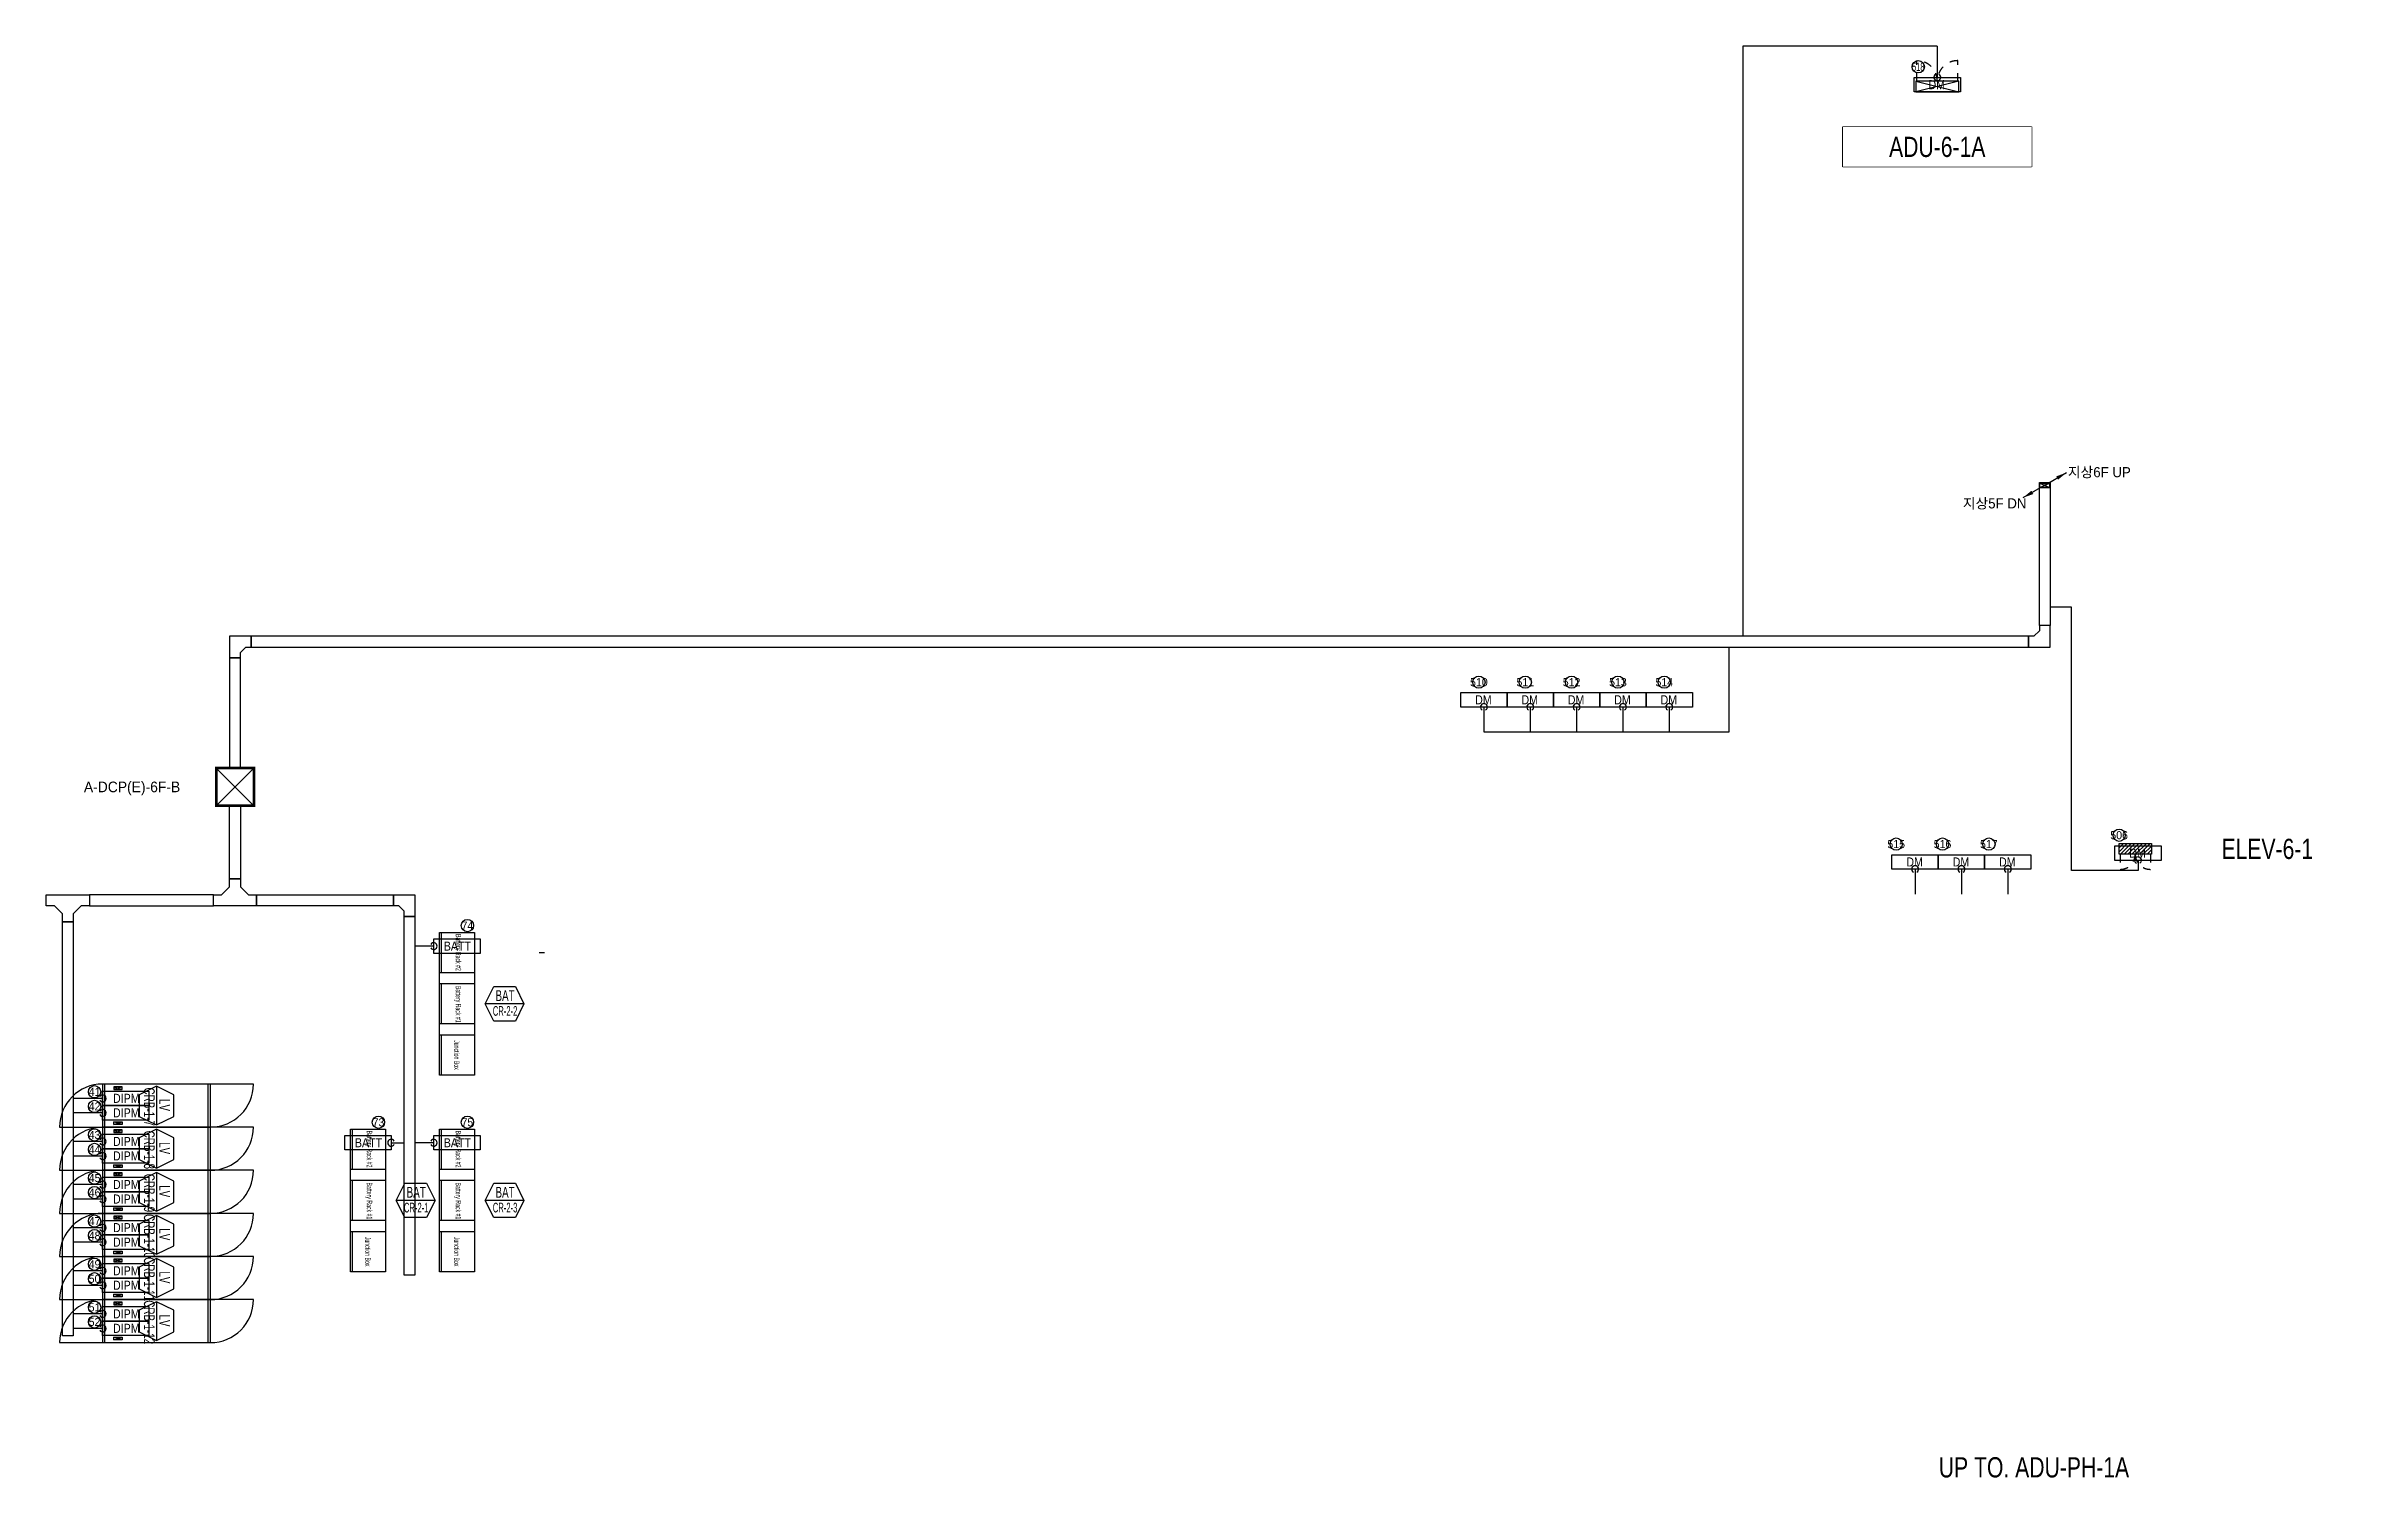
# Model space of a CAD drawing. Header units: millimetres. Extents: x 89450 to 753248, y -530175 to 1209785.
# Drawn here: x 136758 to 179732, y 822534 to 849101 of the extents above; entities that cross this region are included whole.
import ezdxf
from ezdxf.enums import TextEntityAlignment as Align

# ---------------------------------------------------------------- set-up
doc = ezdxf.new("R2010")
doc.units = ezdxf.units.MM
doc.header["$LTSCALE"] = 150
doc.linetypes.add('CONTINOUS', pattern=[0])
doc.linetypes.add('D1', pattern=[3, 1, -1, 1])
for name, color, linetype in [('------00 Switch Gear', 3, 'Continuous'), ('------00 Switch Gear_Number', 1, 'Continuous'), ('------01 Distribution Panel', 3, 'Continuous'), ('------01 Motor Control Panel or Center', 4, 'Continuous'), ('-----29 Indicator', 1, 'Continuous'), ('-----99 EPMS CABLE DUCT', 4, 'Continuous'), ('-----99 EPMS CONDUIT', 4, 'Continuous'), ('-----99 EPMS DEVICE', 3, 'Continuous'), ('-----99 EPMS PNL', 6, 'Continuous'), ('A-HAT-MATL', 8, 'Continuous')]:
    doc.layers.add(name, color=color, linetype=linetype)
doc.styles.add('ELEC', font='')
doc.styles.get('ELEC').set_extended_font_data('Dotum')

msp = doc.modelspace()

# ---------------------------------------------------------------- texts
at = {"layer": '------00 Switch Gear', "color": 161, "style": 'ELEC', "width": 0.6}
for s, p in [('Battery Rack #2', (144407, 832283, 0)), ('Battery Rack #1', (144407, 831321, 0)), ('Junction Box', (144376, 830380, 0)), ('Battery Rack #2', (142757, 828633, 0)), ('Battery Rack #2', (144407, 828633, 0)), ('Battery Rack #1', (142757, 827671, 0)), ('Battery Rack #1', (144407, 827671, 0)), ('Junction Box', (142726, 826730, 0)), ('Junction Box', (144376, 826730, 0))]:
    msp.add_text(s, height=100, rotation=270, dxfattribs=at).set_placement(p, align=Align.MIDDLE_CENTER)
at = {"layer": '------00 Switch Gear_Number', "color": 0, "style": 'ELEC'}
for s, height, width, p in [('BAT', 200, 0.7, (145273, 831481, 0)), ('CR-2-2', 180, 0.6, (145273, 831197, 0)), ('BAT', 200, 0.7, (143623, 827831, 0)), ('BAT', 200, 0.7, (145273, 827831, 0)), ('CR-2-1', 180, 0.6, (143623, 827547, 0)), ('CR-2-3', 180, 0.6, (145273, 827547, 0))]:
    msp.add_text(s, height=height, dxfattribs=dict(at, width=width)).set_placement(p, align=Align.MIDDLE_CENTER)
at = {"layer": '------00 Switch Gear_Number', "color": 0, "style": 'ELEC', "width": 0.7}
for s, p in [('CRB-1-7', (138670, 829419)), ('LV', (138955, 829451)), ('CRB-1-8', (138670, 828619)), ('LV', (138955, 828651)), ('CRB-1-9', (138670, 827819)), ('LV', (138955, 827851)), ('CRB-1-10', (138670, 827019)), ('LV', (138955, 827051)), ('CRB-1-11', (138670, 826219)), ('LV', (138955, 826251)), ('CRB-1-12', (138670, 825419)), ('LV', (138955, 825451))]:
    msp.add_text(s, height=200, rotation=270, dxfattribs=at).set_placement(p, align=Align.MIDDLE_CENTER)
at = {"layer": '------01 Motor Control Panel or Center', "linetype": 'CONTINOUS', "style": 'ELEC', "width": 0.8}
msp.add_text('UP TO. ADU-PH-1A', height=375, dxfattribs=at).set_placement((171883, 822726), align=Align.MIDDLE_LEFT)
at = {"layer": '-----29 Indicator', "style": 'ELEC', "width": 0.6}
msp.add_text('518', height=150, dxfattribs=at).set_placement((171502, 848721), align=Align.MIDDLE_CENTER)
at = {"layer": '-----29 Indicator', "style": 'ELEC'}
for s, rotation, p in [('510', 1080, (163347, 837299)), ('511', 1080, (164208, 837299)), ('512', 1080, (165068, 837299)), ('513', 1080, (165928, 837299)), ('514', 1080, (166788, 837299)), ('515', 360, (171092, 834294)), ('516', 360, (171952, 834294)), ('517', 360, (172812, 834294)), ('506', 360, (175230, 834459, 0))]:
    msp.add_text(s, height=150, rotation=rotation, dxfattribs=at).set_placement(p, align=Align.MIDDLE_CENTER)
for s, p in [('74', (144573, 832780)), ('41', (137654, 829696, 0)), ('42', (137654, 829426, 0)), ('43', (137654, 828896, 0)), ('73', (142923, 829130)), ('75', (144573, 829130)), ('44', (137654, 828626, 0)), ('45', (137654, 828096, 0)), ('46', (137654, 827826, 0)), ('47', (137654, 827296, 0)), ('48', (137654, 827026, 0)), ('49', (137654, 826496, 0)), ('50', (137654, 826226, 0)), ('51', (137654, 825696, 0)), ('52', (137654, 825426, 0))]:
    msp.add_text(s, height=150, dxfattribs=at).set_placement(p, align=Align.MIDDLE_CENTER)
at = {"layer": '-----99 EPMS CABLE DUCT', "style": 'ELEC'}
for s, p in [('지상6F UP', (174279, 841103, 0)), ('지상5F DN', (172329, 840524, 0))]:
    msp.add_text(s, height=187.7, dxfattribs=at).set_placement(p)
at = {"layer": '-----99 EPMS DEVICE', "color": 2, "style": 'ELEC', "width": 0.9}
for p in [(171844, 848389), (175572, 834127), (171434, 833962), (172294, 833962), (173154, 833962)]:
    msp.add_text('DM', height=168, dxfattribs=at).set_placement(p, align=Align.MIDDLE)
for p in [(163430, 836972), (164290, 836972), (165150, 836972), (166011, 836972), (166871, 836972)]:
    msp.add_text('DM', height=168, rotation=360, dxfattribs=at).set_placement(p, align=Align.MIDDLE)
at = {"layer": '-----99 EPMS DEVICE', "style": 'ELEC', "width": 0.9}
for s, p in [('BATT', (144388, 832401, 0)), ('DIPM', (138243, 829575)), ('DIPM', (138243, 829306)), ('DIPM', (138243, 828775)), ('DIPM', (138243, 828506)), ('BATT', (142738, 828751, 0)), ('BATT', (144388, 828751, 0)), ('DIPM', (138243, 827975, 0)), ('DIPM', (138243, 827706, 0)), ('DIPM', (138243, 827175, 0)), ('DIPM', (138243, 826906, 0)), ('DIPM', (138243, 826375, 0)), ('DIPM', (138243, 826106, 0)), ('DIPM', (138243, 825575, 0)), ('DIPM', (138243, 825306, 0))]:
    msp.add_text(s, height=168, dxfattribs=at).set_placement(p, align=Align.MIDDLE)
at = {"layer": '-----99 EPMS PNL', "style": 'ELEC'}
msp.add_text('A-DCP(E)-6F-B', height=196.83, dxfattribs=at).set_placement((138350, 835355), align=Align.MIDDLE_CENTER)

# ---------------------------------------------------------------- blocks, each defined once
blk = doc.blocks.new('MCP_EQUIPMENT-2')
at = {"color": 161}
for p, q in [((200, 400), (0, -400)), ((200, -400), (0, 400))]:
    blk.add_line(p, q, dxfattribs=at)
at = {"color": 161, "linetype": 'D1'}
for p, q in [((200, 380), (580, 380)), ((200, -380), (580, -380))]:
    blk.add_line(p, q, dxfattribs=at)
at = {"color": 161}
blk.add_lwpolyline([(200, 400), (0, 400), (0, -400), (200, -400)], close=True, dxfattribs=at)
at = {"color": 161, "linetype": 'D1'}
for centre, start, end in [((200, 380), 270, 0), ((200, -380), 0, 90)]:
    blk.add_arc(centre, 380, start, end, dxfattribs=at)
blk = doc.blocks.new('A$C2e8f9a8b')
at = {"color": 0}
blk.add_line((30, 750), (30, 0), dxfattribs=at)
blk.add_lwpolyline([(650, 0), (0, 0), (0, 750), (650, 750)], close=True, dxfattribs=at)
blk = doc.blocks.new('PNL3')
at = {"color": 161, "linetype": 'D1'}
for p, q in [((-200, 280), (-480, 280)), ((-200, -280), (-480, -280))]:
    blk.add_line(p, q, dxfattribs=at)
at = {"color": 161}
for p, q in [((-200, 276), (0, 76)), ((-200, 205), (0, 5)), ((-200, 135), (0, -65)), ((-200, 64), (0, -136)), ((-153, 300), (0, 147)), ((-83, 300), (0, 217)), ((-200, -7), (0, -207)), ((-200, -78), (0, -278)), ((-200, -148), (-48, -300)), ((-200, -219), (-119, -300))]:
    blk.add_line(p, q, dxfattribs=at)
blk.add_lwpolyline([(0, -300), (-200, -300), (-200, 300), (0, 300)], close=True, dxfattribs=at)
at = {"color": 161, "linetype": 'D1'}
for centre, start, end in [((-200, 280), 180, 270), ((-200, -280), 90, 180)]:
    blk.add_arc(centre, 280, start, end, dxfattribs=at)
blk = doc.blocks.new('zw$32E')
for p, q in [((100, 0), (0, 0)), ((0, 0), (0, -400)), ((100, -75), (100, 0)), ((175, -150), (100, -75)), ((250, -150), (175, -150)), ((250, -250), (250, -150)), ((0, -400), (100, -400)), ((100, -325), (175, -250)), ((100, -400), (100, -325)), ((175, -250), (250, -250))]:
    blk.add_line(p, q)

# ---------------------------------------------------------------- linework, layer by layer
at = {"layer": '------00 Switch Gear', "color": 161}
for p, q in [((137844, 829040), (137844, 829840)), ((140604, 829840), (139762, 829840)), ((139764, 829040), (139764, 829840)), ((138014, 829790), (138164, 829740)), ((138164, 829790), (138014, 829740)), ((137004, 829040), (137846, 829040)), ((137844, 828240), (137844, 829040)), ((138014, 829090), (138164, 829140)), ((138164, 829090), (138014, 829140)), ((138014, 828990), (138164, 828940)), ((138164, 828990), (138014, 828940)), ((140604, 829040), (139762, 829040)), ((139764, 828240), (139764, 829040)), ((137004, 828240), (137846, 828240)), ((137844, 827440), (137844, 828240)), ((138014, 828290), (138164, 828340)), ((138164, 828290), (138014, 828340)), ((138014, 828190), (138164, 828140)), ((138164, 828190), (138014, 828140)), ((140604, 828240), (139762, 828240)), ((139764, 827440), (139764, 828240)), ((137004, 827440), (137846, 827440)), ((137844, 826640), (137844, 827440)), ((138014, 827490), (138164, 827540)), ((138164, 827490), (138014, 827540)), ((138014, 827390), (138164, 827340)), ((138164, 827390), (138014, 827340)), ((140604, 827440), (139762, 827440)), ((139764, 826640), (139764, 827440)), ((137004, 826640), (137846, 826640)), ((137844, 825840), (137844, 826640)), ((138014, 826690), (138164, 826740)), ((138164, 826690), (138014, 826740)), ((138014, 826590), (138164, 826540)), ((138164, 826590), (138014, 826540)), ((140604, 826640), (139762, 826640)), ((139764, 825840), (139764, 826640)), ((137004, 825840), (137846, 825840)), ((137844, 825040), (137844, 825840)), ((138014, 825890), (138164, 825940)), ((138164, 825890), (138014, 825940)), ((138014, 825790), (138164, 825740)), ((138164, 825790), (138014, 825740)), ((140604, 825840), (139762, 825840)), ((139764, 825040), (139764, 825840)), ((138014, 825090), (138164, 825140)), ((138164, 825090), (138014, 825140)), ((137004, 825040), (137846, 825040))]:
    msp.add_line(p, q, dxfattribs=at)
at = {"layer": '------00 Switch Gear', "color": 161, "elevation": 0}
for points in [[(144704, 830005), (144054, 830005), (144054, 832655), (144704, 832655)], [(143054, 826355), (142404, 826355), (142404, 829005), (143054, 829005)], [(144704, 826355), (144054, 826355), (144054, 829005), (144704, 829005)]]:
    msp.add_lwpolyline(points, close=True, dxfattribs=at)
at = {"layer": '------00 Switch Gear', "color": 161}
for points in [[(139804, 829040), (139804, 829840), (137804, 829840), (137804, 829040)], [(138164, 829790), (138014, 829790), (138014, 829740), (138164, 829740)], [(139804, 828240), (139804, 829040), (137804, 829040), (137804, 828240)], [(138164, 829090), (138014, 829090), (138014, 829140), (138164, 829140)], [(138164, 828990), (138014, 828990), (138014, 828940), (138164, 828940)], [(139804, 827440), (139804, 828240), (137804, 828240), (137804, 827440)], [(138164, 828290), (138014, 828290), (138014, 828340), (138164, 828340)], [(138164, 828190), (138014, 828190), (138014, 828140), (138164, 828140)], [(139804, 826640), (139804, 827440), (137804, 827440), (137804, 826640)], [(138164, 827490), (138014, 827490), (138014, 827540), (138164, 827540)], [(138164, 827390), (138014, 827390), (138014, 827340), (138164, 827340)], [(139804, 825840), (139804, 826640), (137804, 826640), (137804, 825840)], [(138164, 826690), (138014, 826690), (138014, 826740), (138164, 826740)], [(138164, 826590), (138014, 826590), (138014, 826540), (138164, 826540)], [(139804, 825040), (139804, 825840), (137804, 825840), (137804, 825040)], [(138164, 825890), (138014, 825890), (138014, 825940), (138164, 825940)], [(138164, 825790), (138014, 825790), (138014, 825740), (138164, 825740)], [(138164, 825090), (138014, 825090), (138014, 825140), (138164, 825140)]]:
    msp.add_lwpolyline(points, close=True, dxfattribs=at)
for centre, start, end in [((137804, 829040), 90, 180), ((139804, 829840), 270, 0), ((137804, 828240), 90, 180), ((139804, 829040), 270, 0), ((137804, 827440), 90, 180), ((139804, 828240), 270, 0), ((137804, 826640), 90, 180), ((139804, 827440), 270, 0), ((137804, 825840), 90, 180), ((139804, 826640), 270, 0), ((137804, 825040), 90, 180), ((139804, 825840), 270, 0)]:
    msp.add_arc(centre, 800, start, end, dxfattribs=at)
at = {"layer": '------00 Switch Gear_Number', "elevation": 0}
for points in [[(145624, 831330), (144904, 831330), (145063, 831650), (145464, 831650), (145624, 831330), (145464, 831010), (145063, 831010), (144904, 831330)], [(143974, 827680), (143254, 827680), (143413, 828000), (143814, 828000), (143974, 827680), (143814, 827360), (143413, 827360), (143254, 827680)], [(145624, 827680), (144904, 827680), (145063, 828000), (145464, 828000), (145624, 827680), (145464, 827360), (145063, 827360), (144904, 827680)]]:
    msp.add_lwpolyline(points, dxfattribs=at)
at = {"layer": '------00 Switch Gear_Number', "color": 1}
for points in [[(138804, 829800), (138804, 829080), (139124, 829240), (139124, 829640), (138804, 829800), (138484, 829640), (138484, 829240), (138804, 829080)], [(138804, 829000), (138804, 828280), (139124, 828440), (139124, 828840), (138804, 829000), (138484, 828840), (138484, 828440), (138804, 828280)], [(138804, 828200), (138804, 827480), (139124, 827640), (139124, 828040), (138804, 828200), (138484, 828040), (138484, 827640), (138804, 827480)], [(138804, 827400), (138804, 826680), (139124, 826840), (139124, 827240), (138804, 827400), (138484, 827240), (138484, 826840), (138804, 826680)], [(138804, 826600), (138804, 825880), (139124, 826040), (139124, 826440), (138804, 826600), (138484, 826440), (138484, 826040), (138804, 825880)], [(138804, 825800), (138804, 825080), (139124, 825240), (139124, 825640), (138804, 825800), (138484, 825640), (138484, 825240), (138804, 825080)]]:
    msp.add_lwpolyline(points, dxfattribs=at)
at = {"layer": '------01 Motor Control Panel or Center', "linetype": 'CONTINOUS'}
msp.add_lwpolyline([(173605, 847605), (173605, 846865), (170102, 846865), (170102, 847605)], close=True, dxfattribs=at)
at = {"layer": '-----29 Indicator'}
for centre in [(171502, 848721), (163347, 837299), (164208, 837299), (165068, 837299), (165928, 837299), (166788, 837299), (175230, 834459, 0), (171092, 834294), (171952, 834294), (172812, 834294), (144573, 832780), (137654, 829696, 0), (137654, 829426, 0), (137654, 828896, 0), (142923, 829130), (144573, 829130), (137654, 828626, 0), (137654, 828096, 0), (137654, 827826, 0), (137654, 827296, 0), (137654, 827026, 0), (137654, 826496, 0), (137654, 826226, 0), (137654, 825696, 0), (137654, 825426, 0)]:
    msp.add_circle(centre, 114, dxfattribs=at)
at = {"layer": '-----99 EPMS CABLE DUCT'}
for p, q in [((173759, 840995), (173939, 840915)), ((173759, 840915), (173939, 840995)), ((173849, 840955), (174255, 841189)), ((173849, 840955), (173443, 840721)), ((163439, 836838), (163439, 836375)), ((164300, 836838), (164300, 836375)), ((165160, 836838), (165160, 836375)), ((166020, 836838), (166020, 836375)), ((166880, 836838), (166880, 836375)), ((171443, 833828), (171443, 833365)), ((172303, 833828), (172303, 833365)), ((173164, 833828), (173164, 833365))]:
    msp.add_line(p, q, dxfattribs=at)
at = {"layer": '-----99 EPMS CABLE DUCT', "elevation": 0}
for points in [[(173749, 841005), (173949, 841005), (173949, 838350), (173749, 838350)], [(173749, 841005), (173949, 841005), (173949, 840905), (173749, 840905)], [(173759, 840995), (173939, 840995), (173939, 840915), (173759, 840915)], [(173549, 838150), (140561, 838150), (140561, 837950), (173549, 837950)], [(140161, 835705), (140361, 835705), (140361, 837750), (140161, 837750)], [(140161, 835005), (140361, 835005), (140361, 833650), (140161, 833650)], [(139861, 833350), (137558, 833350), (137558, 833150), (139861, 833150)], [(140661, 833350), (143201, 833350), (143201, 833150), (140661, 833150)], [(137058, 832850), (137258, 832850), (137258, 825165), (137058, 825165)], [(143401, 826294), (143401, 832950), (143601, 832950), (143601, 826294)]]:
    msp.add_lwpolyline(points, close=True, dxfattribs=at)
for points in [[(174255, 841189, 0, 70, 0), (174079, 841088, 40, 40, 0)], [(173443, 840721, 0, 70, 0), (173619, 840822, 40, 40, 0)]]:
    msp.add_lwpolyline(points, format="xyseb", dxfattribs=at)
for points in [[(175581, 833992), (175581, 833805), (174343, 833805), (174343, 838691), (173949, 838691)], [(140561, 837950), (140561, 838150), (140161, 838150), (140161, 837750), (140361, 837750), (140361, 837850), (140461, 837950), (140561, 837950)], [(173549, 838150), (173549, 837950), (173949, 837950), (173949, 838350), (173749, 838350), (173749, 838250), (173649, 838150), (173549, 838150)], [(163439, 836375), (167989, 836375), (167989, 837950)], [(143201, 833150), (143201, 833350), (143601, 833350), (143601, 832950), (143401, 832950), (143401, 833050), (143301, 833150), (143201, 833150)]]:
    msp.add_lwpolyline(points, dxfattribs=at)
at = {"layer": '-----99 EPMS CABLE DUCT'}
msp.add_circle((173849, 840955), 10, dxfattribs=at)
at = {"layer": '-----99 EPMS CONDUIT'}
for p, q in [((171854, 849101), (168248, 849101)), ((168248, 849101), (168248, 838150)), ((171854, 849101), (171854, 848525)), ((143948, 832400, 0), (143601, 832400, 0)), ((137804, 829574), (137258, 829574, 0)), ((137804, 829304), (137258, 829304, 0)), ((137804, 828774), (137258, 828774, 0)), ((143159, 828751, 0), (143401, 828751)), ((143948, 828750, 0), (143601, 828750, 0)), ((137804, 828504), (137258, 828504, 0)), ((137804, 827974, 0), (137258, 827974, 0)), ((137804, 827704, 0), (137258, 827704, 0)), ((137804, 827174, 0), (137258, 827174, 0)), ((137804, 826904, 0), (137258, 826904, 0)), ((137804, 826374, 0), (137258, 826374, 0)), ((137804, 826104, 0), (137258, 826104, 0)), ((137804, 825574, 0), (137258, 825574, 0)), ((137804, 825304, 0), (137258, 825304, 0))]:
    msp.add_line(p, q, dxfattribs=at)
for centre, start, end in [((171854, 848525), 120, 60), ((163439, 836838), 300, 240), ((164300, 836838), 300, 240), ((165160, 836838), 300, 240), ((166020, 836838), 300, 240), ((166880, 836838), 300, 240), ((171443, 833828), 300, 240), ((172303, 833828), 300, 240), ((173164, 833828), 300, 240), ((175581, 833992), 300, 240), ((143948, 832400, 0), 210, 150), ((137804, 829574), 210, 150), ((137804, 829304), 210, 150), ((137804, 828774), 210, 150), ((137804, 828504), 210, 150), ((143159, 828751, 0), 30, 330), ((143948, 828750, 0), 210, 150), ((137804, 827974, 0), 210, 150), ((137804, 827704, 0), 210, 150), ((137804, 827174, 0), 210, 150), ((137804, 826904, 0), 210, 150), ((137804, 826374, 0), 210, 150), ((137804, 826104, 0), 210, 150), ((137804, 825574, 0), 210, 150), ((137804, 825304, 0), 210, 150)]:
    msp.add_arc(centre, 63.8, start, end, dxfattribs=at)
at = {"layer": '-----99 EPMS DEVICE', "color": 2, "elevation": 0}
for points in [[(172284, 848255), (171423, 848255), (171423, 848525), (172284, 848525)], [(163870, 836838), (163009, 836838), (163009, 837107), (163870, 837107)], [(164730, 836838), (163870, 836838), (163870, 837107), (164730, 837107)], [(165590, 836838), (164730, 836838), (164730, 837107), (165590, 837107)], [(166450, 836838), (165590, 836838), (165590, 837107), (166450, 837107)], [(167310, 836838), (166450, 836838), (166450, 837107), (167310, 837107)], [(176012, 833992), (175151, 833992), (175151, 834262), (176012, 834262)], [(171873, 833828), (171013, 833828), (171013, 834097), (171873, 834097)], [(172733, 833828), (171873, 833828), (171873, 834097), (172733, 834097)], [(173594, 833828), (172733, 833828), (172733, 834097), (173594, 834097)]]:
    msp.add_lwpolyline(points, close=True, dxfattribs=at)
at = {"layer": '-----99 EPMS DEVICE', "elevation": 0}
for points in [[(143948, 832535), (144809, 832535), (144809, 832266), (143948, 832266)], [(142298, 828885), (143159, 828885), (143159, 828616), (142298, 828616)], [(143948, 828885), (144809, 828885), (144809, 828616), (143948, 828616)], [(137804, 828110), (138664, 828110), (138664, 827840), (137804, 827840)], [(137804, 827840), (138664, 827840), (138664, 827570), (137804, 827570)], [(137804, 827310), (138664, 827310), (138664, 827040), (137804, 827040)], [(137804, 827040), (138664, 827040), (138664, 826770), (137804, 826770)], [(137804, 826510), (138664, 826510), (138664, 826240), (137804, 826240)], [(137804, 826240), (138664, 826240), (138664, 825970), (137804, 825970)], [(137804, 825710), (138664, 825710), (138664, 825440), (137804, 825440)], [(137804, 825440), (138664, 825440), (138664, 825170), (137804, 825170)]]:
    msp.add_lwpolyline(points, close=True, dxfattribs=at)
at = {"layer": '-----99 EPMS DEVICE'}
for points in [[(137804, 829710), (138664, 829710), (138664, 829440), (137804, 829440)], [(137804, 829440), (138664, 829440), (138664, 829170), (137804, 829170)], [(137804, 828910), (138664, 828910), (138664, 828640), (137804, 828640)], [(137804, 828640), (138664, 828640), (138664, 828370), (137804, 828370)]]:
    msp.add_lwpolyline(points, close=True, dxfattribs=at)
at = {"layer": '-----99 EPMS PNL'}
for p, q in [((139911, 835705), (140611, 835005)), ((139911, 835005), (140611, 835705))]:
    msp.add_line(p, q, dxfattribs=at)
at = {"layer": '-----99 EPMS PNL', "const_width": 1}
msp.add_lwpolyline([(137265, 835174), (137265, 835535), (139435, 835535), (139435, 835174)], close=True, dxfattribs=at)
at = {"layer": '-----99 EPMS PNL', "const_width": 50, "elevation": 0}
msp.add_lwpolyline([(139911, 835705), (140611, 835705), (140611, 835005), (139911, 835005)], close=True, dxfattribs=at)
at = {"layer": 'A-HAT-MATL', "color": 161, "elevation": 0}
msp.add_lwpolyline([(146004, 832275), (145904, 832275)], dxfattribs=at)

# ---------------------------------------------------------------- block references
at = {"layer": '------00 Switch Gear', "color": 161}
for p in [(144054, 831905, 0), (144054, 830955, 0), (144054, 830005, 0), (142404, 828255, 0), (144054, 828255, 0), (142404, 827305, 0), (144054, 827305, 0), (142404, 826355, 0), (144054, 826355, 0)]:
    msp.add_blockref('A$C2e8f9a8b', p, dxfattribs=at)
at = {"layer": '------01 Distribution Panel', "rotation": 89.99999999999999}
msp.add_blockref('PNL3', (175529, 834305), dxfattribs=at)
at = {"layer": '------01 Motor Control Panel or Center', "rotation": 90}
msp.add_blockref('MCP_EQUIPMENT-2', (171854, 848255), dxfattribs=at)
at = {"layer": '-----99 EPMS CABLE DUCT', "xscale": -2, "yscale": 2, "zscale": 2}
for p, rotation in [((136758, 833350), 89.99999999999984), ((140661, 833150), 269.9999999999999)]:
    msp.add_blockref('zw$32E', p, dxfattribs=dict(at, rotation=rotation))

msp.set_redraw_order([(e.dxf.handle, doc.entitydb.next_handle()) for e in msp.query("TEXT MTEXT ATTDEF DIMENSION ARC_DIMENSION")])  # texts and dimensions are drawn at this point

# ---------------------------------------------------------------- wipeouts: each hides what was drawn before it
msp.add_wipeout([(176229, 834575), (179732, 834575), (179732, 833835), (176229, 833835)]).dxf.layer = '------01 Distribution Panel'

# ---------------------------------------------------------------- next in the draw order: texts
at = {"layer": '------01 Distribution Panel', "linetype": 'CONTINOUS', "style": 'ELEC', "width": 0.8}
msp.add_text('ELEV-6-1', height=375, dxfattribs=at).set_placement((177980, 834205), align=Align.MIDDLE)

# ---------------------------------------------------------------- next in the draw order: wipeouts: each hides what was drawn before it
at = {"color": 1}
msp.add_wipeout([(170102, 847605), (173605, 847605), (173605, 846865), (170102, 846865)], dxfattribs=at).dxf.layer = '------01 Motor Control Panel or Center'

# ---------------------------------------------------------------- next in the draw order: texts
at = {"layer": '------01 Motor Control Panel or Center', "linetype": 'CONTINOUS', "style": 'ELEC', "width": 0.8}
msp.add_text('ADU-6-1A', height=375, dxfattribs=at).set_placement((171854, 847235), align=Align.MIDDLE)

doc.saveas('drawing.dxf')
